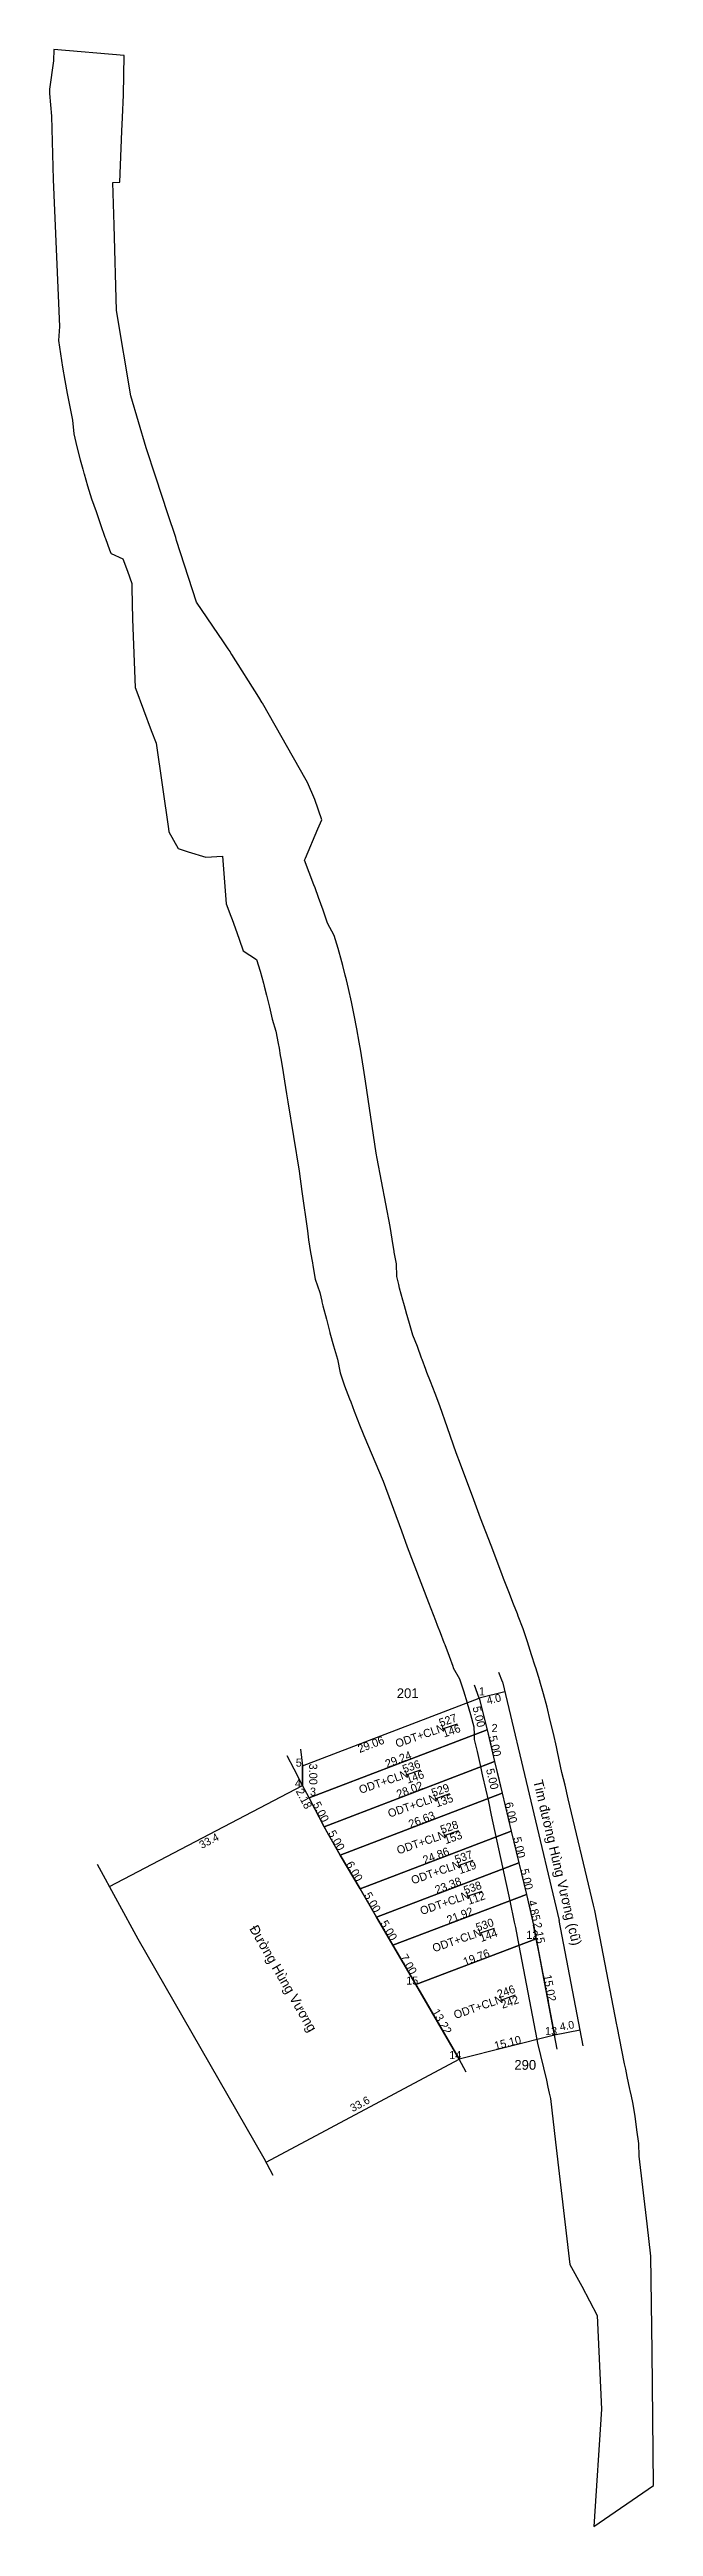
# Model space of a CAD drawing. Extents: x 549542 to 551639, y 1839142 to 1839580.
# Drawn here: x 551546.3 to 551639, y 1839199.6 to 1839579.7 of the extents above; entities that cross this region are included whole.
import ezdxf

# ---------------------------------------------------------------- set-up
doc = ezdxf.new("R2010")
doc.units = 0
for name, color, linetype in [('Level 1', 7, 'Continuous'), ('Level 10', 7, 'Continuous'), ('Level 30', 7, 'Continuous'), ('Level 55', 7, 'Continuous'), ('Level 63', 7, 'Continuous')]:
    doc.layers.add(name, color=color, linetype=linetype)

msp = doc.modelspace()

# ---------------------------------------------------------------- texts
at = {"layer": 'Level 1'}
for s, p in [('ODT+CLN', (551599.67, 1839319.05)), ('527', (551606.36, 1839322.23)), ('146', (551606.91, 1839320.62)), ('ODT+CLN', (551594.08, 1839311.97)), ('536', (551600.75, 1839315.14)), ('146', (551601.32, 1839313.54)), ('ODT+CLN', (551598.52, 1839308.32)), ('529', (551605.2, 1839311.5)), ('135', (551605.78, 1839309.9)), ('528', (551606.57, 1839305.85)), ('ODT+CLN', (551599.88, 1839302.67)), ('153', (551607.16, 1839304.25)), ('537', (551608.78, 1839301.26)), ('ODT+CLN', (551602.09, 1839298.08)), ('119', (551609.34, 1839299.65)), ('ODT+CLN', (551603.46, 1839293.37)), ('538', (551610.15, 1839296.55)), ('112', (551610.7, 1839294.94)), ('530', (551612.02, 1839290.84)), ('ODT+CLN', (551605.35, 1839287.66)), ('144', (551612.59, 1839289.23)), ('ODT+CLN', (551608.62, 1839277.42)), ('246', (551615.29, 1839280.6)), ('242', (551615.86, 1839278.99))]:
    msp.add_text(s, height=1.25, rotation=19.0872, dxfattribs=at).set_placement(p)
at = {"layer": 'Level 10'}
for s, p in [('201', (551599.63, 1839326.67)), ('290', (551617.68, 1839269.64))]:
    msp.add_text(s, height=1.5, dxfattribs=at).set_placement(p)
for s, height, rotation, p in [('4.0', 1.2, 13.8308, (551613.58, 1839325.68)), ('Tim đường Hùng Vương (cũ)', 1.5, 283.3826, (551620.55, 1839313.94)), ('33.4', 1.2, 27.607, (551569.69, 1839303.51)), ('Đường Hùng Vương', 1.5, 299.8951, (551576.95, 1839291.29)), ('4.0', 1.2, 10.6902, (551624.76, 1839275.61)), ('33.6', 1.2, 28.1297, (551592.87, 1839263.13))]:
    msp.add_text(s, height=height, rotation=rotation, dxfattribs=at).set_placement(p)
at = {"layer": 'Level 63'}
for s, p in [(' 1', (551611.77, 1839327.08)), (' 2', (551613.72, 1839321.46)), (' 5', (551583.66, 1839316.15)), (' 4', (551583.52, 1839312.98)), (' 3', (551585.84, 1839311.69)), (' 12', (551619.05, 1839289.71)), (' 15', (551600.61, 1839282.7)), (' 13', (551621.92, 1839274.96)), (' 14', (551607.21, 1839271.27))]:
    msp.add_text(s, height=1.25, dxfattribs=at).set_placement(p)
for s, rotation, p in [('5.00', 283.8972, (551611.25, 1839325.25)), ('29.06', 20.9738, (551593.93, 1839318.24)), ('29.24', 21.0009, (551598.13, 1839315.94)), ('5.00', 283.5359, (551613.73, 1839320.76)), ('3.00', 270.382, (551586.17, 1839316.62)), ('5.00', 283.5359, (551613.32, 1839315.71)), ('2.18', 297.6238, (551584.08, 1839312.39)), ('5.00', 297.5396, (551586.69, 1839310.38)), ('28.02', 21.0155, (551599.88, 1839311.29)), ('6.00', 283.3881, (551616.19, 1839310.55)), ('26.63', 20.9943, (551601.73, 1839306.7)), ('5.00', 299.5886, (551589.03, 1839305.96)), ('24.86', 20.9283, (551603.91, 1839301.18)), ('24.86', 20.9283, (551603.91, 1839301.18)), ('5.00', 283.2864, (551617.46, 1839305.2)), ('6.00', 300.3252, (551591.77, 1839301.19)), ('5.00', 283.4244, (551618.61, 1839300.33)), ('5.00', 300.2564, (551594.54, 1839296.44)), ('23.38', 20.8686, (551605.77, 1839296.6)), ('23.38', 20.8686, (551605.77, 1839296.6)), ('4.85', 283.3487, (551619.76, 1839295.52)), ('5.00', 300.2564, (551597.06, 1839292.12)), ('21.92', 20.8161, (551607.59, 1839292)), ('21.92', 20.8161, (551607.59, 1839292)), ('2.15', 280.7344, (551620.58, 1839292.12)), ('19.76', 20.7732, (551610.11, 1839285.56)), ('19.76', 20.7732, (551610.11, 1839285.56)), ('7.00', 300.2623, (551600.09, 1839286.93)), ('15.02', 280.7861, (551622.11, 1839284.12)), ('13.22', 300.1909, (551604.97, 1839278.54)), ('15.10', 14.1467, (551614.77, 1839272.68))]:
    msp.add_text(s, height=1.25, rotation=rotation, dxfattribs=at).set_placement(p)

# ---------------------------------------------------------------- linework, layer by layer
at = {"layer": 'Level 1'}
for points in [[(551612.28, 1839326.68), (551613.48, 1839321.83), (551586.18, 1839311.35), (551585.17, 1839313.28), (551585.15, 1839316.28)], [(551613.48, 1839321.83), (551614.65, 1839316.97), (551588.49, 1839306.92), (551586.18, 1839311.35)], [(551614.65, 1839316.97), (551615.82, 1839312.11), (551590.96, 1839302.57), (551588.49, 1839306.92)], [(551615.82, 1839312.11), (551617.21, 1839306.27), (551593.99, 1839297.39), (551590.96, 1839302.57)], [(551617.21, 1839306.27), (551618.36, 1839301.4), (551596.51, 1839293.07), (551593.99, 1839297.39)], [(551618.36, 1839301.4), (551619.52, 1839296.54), (551599.03, 1839288.75), (551596.51, 1839293.07)], [(551619.52, 1839296.54), (551620.64, 1839291.82), (551621.04, 1839289.71), (551602.56, 1839282.7), (551599.03, 1839288.75)], [(551621.04, 1839289.71), (551623.85, 1839274.96), (551609.21, 1839271.27), (551602.56, 1839282.7)]]:
    msp.add_lwpolyline(points, close=True, dxfattribs=at)
at = {"layer": 'Level 10'}
for p, q in [((551615.86, 1839329.18), (551615.31, 1839330.58)), ((551585.15, 1839316.28), (551612.28, 1839326.68)), ((551612.28, 1839326.68), (551611.56, 1839328.67)), ((551616.22, 1839327.65), (551612.28, 1839326.68)), ((551612.28, 1839326.68), (551613.48, 1839321.83)), ((551615.86, 1839329.18), (551624.57, 1839292.57)), ((551584.83, 1839318.86), (551585.15, 1839316.28)), ((551613.48, 1839321.83), (551613.96, 1839319.88)), ((551613.96, 1839319.88), (551614.65, 1839316.97)), ((551583.86, 1839315.78), (551582.81, 1839317.8)), ((551585.17, 1839313.28), (551583.86, 1839315.78)), ((551614.65, 1839316.97), (551615.35, 1839314.04)), ((551555.53, 1839297.78), (551585.17, 1839313.28)), ((551586.18, 1839311.35), (551585.17, 1839313.28)), ((551587.12, 1839309.56), (551586.18, 1839311.35)), ((551615.35, 1839314.04), (551615.82, 1839312.11)), ((551615.82, 1839312.11), (551617.21, 1839306.27)), ((551587.12, 1839309.56), (551588.49, 1839306.92)), ((551588.49, 1839306.92), (551589.14, 1839305.68)), ((551589.14, 1839305.68), (551589.96, 1839304.28)), ((551589.96, 1839304.28), (551590.96, 1839302.57)), ((551617.21, 1839306.27), (551618.36, 1839301.4)), ((551559.93, 1839289.66), (551553.7, 1839301.16)), ((551590.96, 1839302.57), (551593.99, 1839297.39)), ((551618.36, 1839301.4), (551619.52, 1839296.54)), ((551593.99, 1839297.39), (551596.51, 1839293.07)), ((551619.52, 1839296.54), (551619.98, 1839294.58)), ((551596.51, 1839293.07), (551599.03, 1839288.75)), ((551619.98, 1839294.58), (551620.64, 1839291.82)), ((551621.04, 1839289.71), (551620.64, 1839291.82)), ((551628.22, 1839273.3), (551624.57, 1839292.57)), ((551579.27, 1839256.02), (551559.93, 1839289.66)), ((551599.03, 1839288.75), (551600.04, 1839287.01)), ((551621.42, 1839287.73), (551621.04, 1839289.71)), ((551600.04, 1839287.01), (551602.56, 1839282.7)), ((551623.85, 1839274.96), (551621.42, 1839287.73)), ((551602.56, 1839282.7), (551603.57, 1839280.96)), ((551603.57, 1839280.96), (551609.21, 1839271.27)), ((551627.77, 1839275.7), (551623.85, 1839274.96)), ((551624.26, 1839272.79), (551623.85, 1839274.96)), ((551579.6, 1839255.44), (551609.21, 1839271.27)), ((551610.29, 1839269.25), (551609.21, 1839271.27)), ((551580.67, 1839253.41), (551579.27, 1839256.02))]:
    msp.add_line(p, q, dxfattribs=at)
for points in [[(551585.15, 1839316.28), (551585.17, 1839313.28)], [(551623.85, 1839274.96), (551609.21, 1839271.27)]]:
    msp.add_lwpolyline(points, dxfattribs=at)
at = {"layer": 'Level 30'}
msp.add_lwpolyline([(551639.04, 1839205.86), (551638.81, 1839226.4), (551638.65, 1839241.03), (551638.05, 1839246.02), (551636.82, 1839256.36), (551636.78, 1839258.35), (551636.47, 1839260.43), (551636.24, 1839262.53), (551635.85, 1839264.6), (551635.65, 1839265.59), (551635.47, 1839266.48), (551635.43, 1839266.66), (551635.02, 1839268.62), (551634.77, 1839269.75), (551634.6, 1839270.57), (551633.46, 1839276.35), (551633.43, 1839276.51), (551630.03, 1839294.08), (551629.85, 1839294.89), (551625.92, 1839311.23), (551625.48, 1839313.31), (551624.97, 1839315.25), (551624.55, 1839317.2), (551624.24, 1839318.67), (551624.13, 1839319.18), (551623.67, 1839321.22), (551623.18, 1839323.25), (551622.72, 1839325.29), (551622.17, 1839327.31), (551621.6, 1839329.25), (551621.58, 1839329.31), (551620.97, 1839331.31), (551620.88, 1839331.57), (551620.32, 1839333.3), (551619.72, 1839335.31), (551619.33, 1839336.4), (551619.02, 1839337.28), (551618.28, 1839339.23), (551618.14, 1839339.6), (551617.55, 1839341.11), (551616.84, 1839342.98), (551616.03, 1839345.05), (551615.77, 1839345.73), (551614.1, 1839350.1), (551612.5, 1839354.28), (551611.44, 1839357.12), (551609.42, 1839362.56), (551608.77, 1839364.31), (551607.42, 1839368.15), (551606.24, 1839371.53), (551605.51, 1839373.4), (551604.79, 1839375.26), (551604.24, 1839376.66), (551604.08, 1839377.09), (551603.51, 1839378.62), (551603.42, 1839378.85), (551602.81, 1839380.61), (551602.11, 1839382.36), (551601.56, 1839384.15), (551601.07, 1839385.91), (551601.05, 1839385.95), (551600.72, 1839387.24), (551600.58, 1839387.76), (551600.04, 1839389.56), (551599.92, 1839390.13), (551599.64, 1839391.39), (551599.57, 1839393.29), (551599.24, 1839395.13), (551599.23, 1839395.24), (551599.18, 1839395.5), (551598.92, 1839397.08), (551598.6, 1839399.05), (551596.61, 1839409.49), (551596.49, 1839410.32), (551594.85, 1839421.36), (551594.53, 1839423.33), (551594.2, 1839425.31), (551594.05, 1839426.26), (551593.96, 1839426.79), (551593.88, 1839427.31), (551593.51, 1839429.38), (551593.11, 1839431.45), (551592.69, 1839433.51), (551592.23, 1839435.57), (551591.9, 1839436.91), (551591.72, 1839437.61), (551591.33, 1839439.12), (551591.19, 1839439.65), (551590.62, 1839441.68), (551590.01, 1839443.7), (551588.99, 1839445.58), (551588.32, 1839447.57), (551587.62, 1839449.55), (551587.09, 1839450.99), (551586.9, 1839451.5), (551586.19, 1839453.37), (551585.48, 1839455.24), (551585.62, 1839455.57), (551587.53, 1839460.09), (551588.1, 1839461.43), (551587.06, 1839464.56), (551585.9, 1839467.17), (551585.73, 1839467.56), (551579.02, 1839479.36), (551578.99, 1839479.4), (551578.45, 1839480.26), (551574.29, 1839486.83), (551574.16, 1839487.04), (551574.07, 1839487.27), (551573.77, 1839487.71), (551573.03, 1839488.79), (551568.87, 1839494.86), (551565.84, 1839504.31), (551565.69, 1839504.79), (551564.5, 1839508.41), (551562.64, 1839514.04), (551561.17, 1839518.53), (551558.78, 1839526.53), (551556.61, 1839539.62), (551556.24, 1839552.71), (551556.05, 1839559.26), (551557.12, 1839559.32), (551557.44, 1839567.12), (551557.52, 1839569.24), (551557.67, 1839572.73), (551557.79, 1839578.75), (551546.96, 1839579.66), (551546.94, 1839577.94), (551546.33, 1839573.56), (551546.32, 1839572.92), (551546.64, 1839569.42), (551546.88, 1839559.7), (551547.85, 1839537.13), (551547.72, 1839535.03), (551548, 1839532.97), (551548.31, 1839530.93), (551548.65, 1839528.88), (551548.66, 1839528.85), (551549.02, 1839526.85), (551549.42, 1839524.81), (551549.85, 1839522.79), (551550.04, 1839520.7), (551550.52, 1839518.69), (551551.04, 1839516.68), (551551.42, 1839515.24), (551551.58, 1839514.67), (551551.62, 1839514.53), (551552.15, 1839512.68), (551552.75, 1839510.69), (551553.48, 1839508.75), (551554.13, 1839506.78), (551554.82, 1839504.82), (551554.9, 1839504.6), (551555.53, 1839502.87), (551555.71, 1839502.39), (551555.81, 1839502.34), (551557.56, 1839501.48), (551558.27, 1839499.59), (551558.97, 1839497.74), (551558.98, 1839497.04), (551559.07, 1839492.23), (551559.48, 1839481.76), (551559.57, 1839481.52), (551561.95, 1839475.16), (551562.68, 1839473.24), (551564.59, 1839460.08), (551564.66, 1839459.6), (551566.06, 1839457.04), (551567.59, 1839456.54), (551570.3, 1839455.74), (551572.89, 1839455.89), (551573.45, 1839448.55), (551574.16, 1839446.68), (551574.35, 1839446.18), (551574.83, 1839444.9), (551575.45, 1839443.13), (551576.05, 1839441.35), (551578.1, 1839440.02), (551578.64, 1839438.21), (551579.16, 1839436.38), (551579.28, 1839435.9), (551579.64, 1839434.54), (551580.09, 1839432.7), (551580.51, 1839430.84), (551581.06, 1839429.02), (551581.42, 1839427.15), (551581.56, 1839426.39), (551581.75, 1839425.28), (551581.83, 1839424.81), (551582.07, 1839423.33), (551582.39, 1839421.35), (551582.71, 1839419.38), (551582.91, 1839418.2), (551584.65, 1839407.54), (551585.07, 1839404.43), (551585.9, 1839398.39), (551586.09, 1839397.01), (551586.41, 1839395.04), (551586.67, 1839393.46), (551586.67, 1839393.45), (551586.74, 1839393.04), (551587.11, 1839390.95), (551587.83, 1839388.93), (551588.12, 1839387.6), (551588.14, 1839387.5), (551588.29, 1839386.86), (551588.82, 1839384.81), (551589.36, 1839382.77), (551589.37, 1839382.72), (551589.93, 1839380.73), (551590.55, 1839378.71), (551590.93, 1839376.6), (551591.63, 1839374.6), (551592.37, 1839372.61), (551592.56, 1839372.12), (551593.1, 1839370.72), (551593.66, 1839369.28), (551593.82, 1839368.85), (551594.55, 1839366.99), (551597.54, 1839359.95), (551600.33, 1839352.36), (551601.24, 1839349.9), (551604.5, 1839341.35), (551605.57, 1839338.6), (551605.84, 1839337.88), (551606.27, 1839336.73), (551606.85, 1839335.22), (551606.99, 1839334.88), (551607.66, 1839333.1), (551608.21, 1839331.55), (551608.3, 1839331.3), (551609.27, 1839329.62), (551609.86, 1839327.8), (551610.42, 1839325.97), (551610.42, 1839325.97), (551610.42, 1839325.97), (551610.44, 1839325.92), (551610.95, 1839324.14), (551611.46, 1839322.29), (551611.5, 1839321.07), (551611.53, 1839320.34), (551611.98, 1839318.49), (551612.4, 1839316.63), (551612.5, 1839316.17), (551612.71, 1839315.16), (551612.81, 1839314.7), (551613.23, 1839312.74), (551613.7, 1839310.8), (551614.14, 1839308.72), (551616.97, 1839295.57), (551617.67, 1839292.29), (551617.85, 1839291.48), (551618.38, 1839288.7), (551621.11, 1839274.26), (551621.21, 1839273.74), (551622.62, 1839268.02), (551622.84, 1839266.98), (551623.03, 1839266.06), (551623.21, 1839265.24), (551624, 1839258.54), (551626.22, 1839239.74), (551628.02, 1839236.42), (551630.41, 1839231.95), (551631.04, 1839217.54), (551629.89, 1839199.56), (551639.04, 1839205.86)], dxfattribs=at)
at = {"layer": 'Level 55'}
for p, q in [((551613.48, 1839321.83), (551586.18, 1839311.35)), ((551614.65, 1839316.97), (551588.49, 1839306.92)), ((551590.96, 1839302.57), (551615.82, 1839312.11)), ((551617.21, 1839306.27), (551593.99, 1839297.39)), ((551596.51, 1839293.07), (551618.36, 1839301.4)), ((551619.52, 1839296.54), (551599.03, 1839288.75)), ((551621.04, 1839289.71), (551602.56, 1839282.7))]:
    msp.add_line(p, q, dxfattribs=at)
at = {"layer": 'Level 63'}
for p, q in [((551606.67, 1839321.97), (551608.93, 1839322.75)), ((551601.08, 1839314.89), (551603.34, 1839315.67)), ((551605.52, 1839311.24), (551607.78, 1839312.02)), ((551606.88, 1839305.59), (551609.14, 1839306.37)), ((551609.09, 1839301), (551611.35, 1839301.78)), ((551610.46, 1839296.29), (551612.72, 1839297.07)), ((551612.35, 1839290.58), (551614.61, 1839291.36)), ((551615.62, 1839280.34), (551617.88, 1839281.12))]:
    msp.add_line(p, q, dxfattribs=at)

msp.set_redraw_order([(e.dxf.handle, doc.entitydb.next_handle()) for e in msp.query("TEXT MTEXT ATTDEF DIMENSION ARC_DIMENSION")])  # texts and dimensions are drawn at this point

doc.saveas('drawing.dxf')
